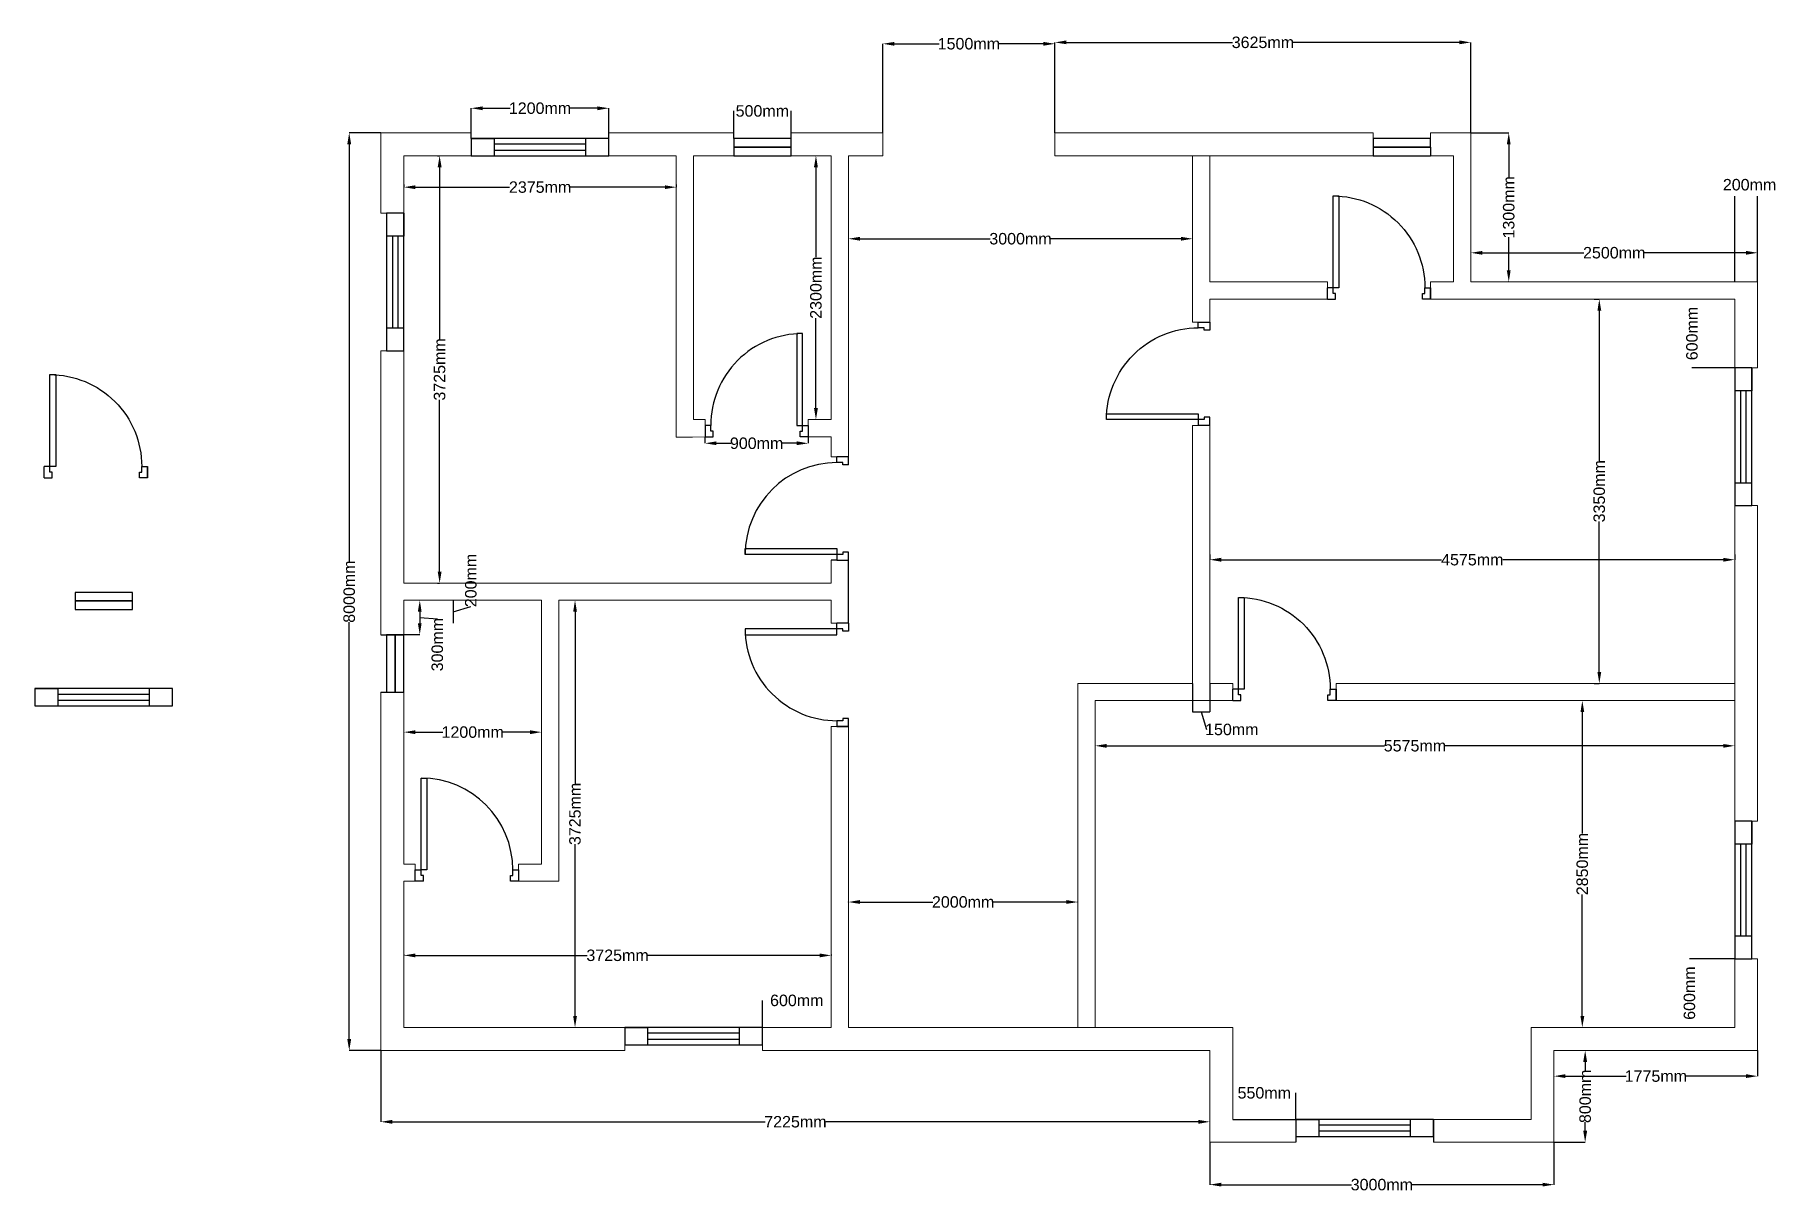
# Model space of a CAD drawing. Header units: inches. Extents: x 5792 to 20978, y -1139 to 8950.
import ezdxf

# ---------------------------------------------------------------- set-up
doc = ezdxf.new("R2010")
doc.units = ezdxf.units.IN
doc.header["$MEASUREMENT"] = 0
for name, color, linetype in [('door', 50, 'Continuous'), ('vent', 200, 'Continuous'), ('window', 190, 'Continuous')]:
    doc.layers.add(name, color=color, linetype=linetype)
doc.layers.add('inner wall', color=7, linetype='Continuous', lineweight=5)
doc.layers.add('outer wall', color=7, linetype='Continuous', lineweight=20, true_color=0xfff0e0)
doc.styles.get("Standard").update_dxf_attribs({"font": 'arial.ttf'})
doc.dimstyles.new('100', dxfattribs={"dimtxt": 100, "dimasz": 100, "dimexe": 0.18, "dimexo": 0.0625, "dimgap": 0.09, "dimtad": 0, "dimdec": 0, "dimzin": 0, "dimdsep": 46, "dimtxsty": 'Standard', "dimcen": 0.09, "dimclrd": 22, "dimclre": 12, "dimclrt": 22, "dimadec": 0, "dimazin": 0, "dimtfac": 1, "dimtdec": 0, "dimtofl": 0, "dimtmove": 1, "dimatfit": 1, "dimldrblk": 'CLOSED', "dimfxl": 1, "dimtolj": 1, "dimtzin": 0, "dimarcsym": 2})

msp = doc.modelspace()

# ---------------------------------------------------------------- blocks, each defined once
blk = doc.blocks.new('*D3')
at = {"layer": 'Defpoints', "color": 0, "transparency": 16777216}
for p in [(8808, 8096), (8532, 96), (8808, 96)]:
    blk.add_point(p, dxfattribs=at)
at = {"layer": 'door', "color": 12, "lineweight": -2, "transparency": 16777216}
for p, q in [((8808, 8096), (8532, 8096)), ((8808, 96), (8532, 96))]:
    blk.add_line(p, q, dxfattribs=at)
at = {"layer": 'door', "color": 22, "lineweight": -2, "transparency": 16777216}
for p, q in [((8532, 7996), (8532, 4360)), ((8532, 196), (8532, 3831))]:
    blk.add_line(p, q, dxfattribs=at)
at = {"layer": 'door', "color": 22, "transparency": 16777216}
for points in [[(8515, 7996), (8549, 7996), (8532, 8096)], [(8515, 196), (8549, 196), (8532, 96)]]:
    blk.add_solid(points, dxfattribs=at)
at = {"layer": 'door', "color": 22, "transparency": 16777216, "insert": (8532, 4096), "char_height": 100, "attachment_point": 5, "rotation": 90}
blk.add_mtext('\\A1;8000mm', dxfattribs=at)
blk = doc.blocks.new('_Closed')
at = {"color": 0, "linetype": 'ByBlock', "lineweight": -2}
for p, q in [((-1, 0.17), (0, 0)), ((-1, 0.17), (-1, -0.17)), ((0, 0), (-1, -0.17)), ((0, 0), (-1, 0))]:
    blk.add_line(p, q, dxfattribs=at)
blk = doc.blocks.new('*D4')
at = {"layer": 'Defpoints', "color": 0, "transparency": 16777216}
for p in [(9302, 7896), (9302, 4171), (9320, 4171)]:
    blk.add_point(p, dxfattribs=at)
at = {"layer": 'door', "color": 12, "lineweight": -2, "transparency": 16777216}
for p, q in [((9302, 7896), (9320, 7896)), ((9302, 4171), (9320, 4171))]:
    blk.add_line(p, q, dxfattribs=at)
at = {"layer": 'door', "color": 22, "lineweight": -2, "transparency": 16777216}
for p, q in [((9320, 7796), (9320, 6298)), ((9320, 4271), (9320, 5769))]:
    blk.add_line(p, q, dxfattribs=at)
at = {"layer": 'door', "color": 22, "transparency": 16777216}
for points in [[(9303, 7796), (9337, 7796), (9320, 7896)], [(9303, 4271), (9337, 4271), (9320, 4171)]]:
    blk.add_solid(points, dxfattribs=at)
at = {"layer": 'door', "color": 22, "transparency": 16777216, "insert": (9320, 6033), "char_height": 100, "attachment_point": 5, "rotation": 90}
blk.add_mtext('\\A1;3725mm', dxfattribs=at)
blk = doc.blocks.new('*D5')
at = {"layer": 'Defpoints', "color": 0, "transparency": 16777216}
for p in [(9008, 7646), (11383, 7646), (11383, 7622)]:
    blk.add_point(p, dxfattribs=at)
at = {"layer": 'door', "color": 12, "lineweight": -2, "transparency": 16777216}
for p, q in [((9008, 7646), (9008, 7622)), ((11383, 7646), (11383, 7622))]:
    blk.add_line(p, q, dxfattribs=at)
at = {"layer": 'door', "color": 22, "lineweight": -2, "transparency": 16777216}
for p, q in [((9108, 7622), (9930, 7622)), ((11283, 7622), (10461, 7622))]:
    blk.add_line(p, q, dxfattribs=at)
at = {"layer": 'door', "color": 22, "transparency": 16777216}
for points in [[(9108, 7638), (9108, 7605), (9008, 7622)], [(11283, 7638), (11283, 7605), (11383, 7622)]]:
    blk.add_solid(points, dxfattribs=at)
at = {"layer": 'door', "color": 22, "transparency": 16777216, "insert": (10196, 7622), "char_height": 100, "attachment_point": 5}
blk.add_mtext('\\A1;2375mm', dxfattribs=at)
blk = doc.blocks.new('*D6')
at = {"layer": 'Defpoints', "color": 0, "transparency": 16777216}
for p in [(10795, 8310), (9595, 8046), (10795, 8046)]:
    blk.add_point(p, dxfattribs=at)
at = {"layer": 'door', "color": 12, "lineweight": -2, "transparency": 16777216}
for p, q in [((9595, 8046), (9595, 8310)), ((10795, 8046), (10795, 8310))]:
    blk.add_line(p, q, dxfattribs=at)
at = {"layer": 'door', "color": 22, "lineweight": -2, "transparency": 16777216}
for p, q in [((9695, 8310), (9935, 8310)), ((10695, 8310), (10455, 8310))]:
    blk.add_line(p, q, dxfattribs=at)
at = {"layer": 'door', "color": 22, "transparency": 16777216}
for points in [[(9695, 8326), (9695, 8293), (9595, 8310)], [(10695, 8326), (10695, 8293), (10795, 8310)]]:
    blk.add_solid(points, dxfattribs=at)
at = {"layer": 'door', "color": 22, "transparency": 16777216, "insert": (10195, 8310), "char_height": 100, "attachment_point": 5}
blk.add_mtext('\\A1;1200mm', dxfattribs=at)
blk = doc.blocks.new('*D7')
at = {"layer": 'Defpoints', "color": 0, "transparency": 16777216}
for p in [(9008, 2871), (10208, 2871), (10208, 2871)]:
    blk.add_point(p, dxfattribs=at)
at = {"layer": 'door', "color": 12, "lineweight": -2, "transparency": 16777216}
for p, q in [((9008, 2871), (9008, 2871)), ((10208, 2871), (10208, 2871))]:
    blk.add_line(p, q, dxfattribs=at)
at = {"layer": 'door', "color": 22, "lineweight": -2, "transparency": 16777216}
for p, q in [((9108, 2871), (9348, 2871)), ((10108, 2871), (9868, 2871))]:
    blk.add_line(p, q, dxfattribs=at)
at = {"layer": 'door', "color": 22, "transparency": 16777216}
for points in [[(9108, 2887), (9108, 2854), (9008, 2871)], [(10108, 2887), (10108, 2854), (10208, 2871)]]:
    blk.add_solid(points, dxfattribs=at)
at = {"layer": 'door', "color": 22, "transparency": 16777216, "insert": (9608, 2871), "char_height": 100, "attachment_point": 5}
blk.add_mtext('\\A1;1200mm', dxfattribs=at)
blk = doc.blocks.new('*D8')
at = {"layer": 'Defpoints', "color": 0, "transparency": 16777216}
for p in [(9439, 4021), (9439, 3821), (9439, 3821)]:
    blk.add_point(p, dxfattribs=at)
at = {"layer": 'door', "color": 12, "lineweight": -2, "transparency": 16777216}
for p, q in [((9439, 4021), (9439, 4021)), ((9439, 3821), (9439, 3821))]:
    blk.add_line(p, q, dxfattribs=at)
at = {"layer": 'door', "color": 22, "lineweight": -2, "transparency": 16777216}
for p, q in [((9439, 4021), (9439, 3821)), ((9439, 3921), (9592, 3967)), ((9592, 3967), (9592, 3967))]:
    blk.add_line(p, q, dxfattribs=at)
at = {"layer": 'door', "color": 22, "transparency": 16777216, "insert": (9592, 4193), "char_height": 100, "attachment_point": 5, "rotation": 90}
blk.add_mtext('\\A1;200mm', dxfattribs=at)
blk = doc.blocks.new('*D9')
at = {"layer": 'Defpoints', "color": 0, "transparency": 16777216}
for p in [(10500, 4021), (10500, 296), (10500, 296)]:
    blk.add_point(p, dxfattribs=at)
at = {"layer": 'door', "color": 12, "lineweight": -2, "transparency": 16777216}
for p, q in [((10500, 4021), (10500, 4021)), ((10500, 296), (10500, 296))]:
    blk.add_line(p, q, dxfattribs=at)
at = {"layer": 'door', "color": 22, "lineweight": -2, "transparency": 16777216}
for p, q in [((10500, 3921), (10500, 2423)), ((10500, 396), (10500, 1894))]:
    blk.add_line(p, q, dxfattribs=at)
at = {"layer": 'door', "color": 22, "transparency": 16777216}
for points in [[(10484, 3921), (10517, 3921), (10500, 4021)], [(10484, 396), (10517, 396), (10500, 296)]]:
    blk.add_solid(points, dxfattribs=at)
at = {"layer": 'door', "color": 22, "transparency": 16777216, "insert": (10500, 2158), "char_height": 100, "attachment_point": 5, "rotation": 90}
blk.add_mtext('\\A1;3725mm', dxfattribs=at)
blk = doc.blocks.new('*D10')
at = {"layer": 'Defpoints', "color": 0, "transparency": 16777216}
for p in [(9008, 933), (12733, 933), (12733, 925)]:
    blk.add_point(p, dxfattribs=at)
at = {"layer": 'door', "color": 12, "lineweight": -2, "transparency": 16777216}
for p, q in [((9008, 933), (9008, 924)), ((12733, 933), (12733, 924))]:
    blk.add_line(p, q, dxfattribs=at)
at = {"layer": 'door', "color": 22, "lineweight": -2, "transparency": 16777216}
for p, q in [((9108, 925), (10606, 925)), ((12633, 925), (11135, 925))]:
    blk.add_line(p, q, dxfattribs=at)
at = {"layer": 'door', "color": 22, "transparency": 16777216}
for points in [[(9108, 941), (9108, 908), (9008, 925)], [(12633, 941), (12633, 908), (12733, 925)]]:
    blk.add_solid(points, dxfattribs=at)
at = {"layer": 'door', "color": 22, "transparency": 16777216, "insert": (10871, 925), "char_height": 100, "attachment_point": 5}
blk.add_mtext('\\A1;3725mm', dxfattribs=at)
blk = doc.blocks.new('*D11')
at = {"layer": 'Defpoints', "color": 0, "transparency": 16777216}
for p in [(12133, 532), (12733, 532), (12133, 296)]:
    blk.add_point(p, dxfattribs=at)
at = {"layer": 'door', "color": 12, "lineweight": -2, "transparency": 16777216}
for p, q in [((12133, 296), (12133, 532)), ((12733, 532), (12733, 532))]:
    blk.add_line(p, q, dxfattribs=at)
at = {"layer": 'door', "color": 22, "transparency": 16777216, "insert": (12433, 532), "char_height": 100, "attachment_point": 5}
blk.add_mtext('\\A1;600mm', dxfattribs=at)
blk = doc.blocks.new('*D12')
at = {"layer": 'Defpoints', "color": 0, "transparency": 16777216}
for p in [(8808, 96), (16033, -526), (16033, -526)]:
    blk.add_point(p, dxfattribs=at)
at = {"layer": 'door', "color": 12, "lineweight": -2, "transparency": 16777216}
for p, q in [((8808, 96), (8808, -526)), ((16033, -526), (16033, -526))]:
    blk.add_line(p, q, dxfattribs=at)
at = {"layer": 'door', "color": 22, "lineweight": -2, "transparency": 16777216}
for p, q in [((8908, -526), (12157, -526)), ((15933, -526), (12685, -526))]:
    blk.add_line(p, q, dxfattribs=at)
at = {"layer": 'door', "color": 22, "transparency": 16777216}
for points in [[(8908, -509), (8908, -543), (8808, -526)], [(15933, -509), (15933, -543), (16033, -526)]]:
    blk.add_solid(points, dxfattribs=at)
at = {"layer": 'door', "color": 22, "transparency": 16777216, "insert": (12421, -526), "char_height": 100, "attachment_point": 5}
blk.add_mtext('\\A1;7225mm', dxfattribs=at)
blk = doc.blocks.new('*D13')
at = {"layer": 'Defpoints', "color": 0, "transparency": 16777216}
for p in [(16033, -704), (19033, -704), (19033, -1074)]:
    blk.add_point(p, dxfattribs=at)
at = {"layer": 'door', "color": 12, "lineweight": -2, "transparency": 16777216}
for p, q in [((16033, -704), (16033, -1074)), ((19033, -704), (19033, -1074))]:
    blk.add_line(p, q, dxfattribs=at)
at = {"layer": 'door', "color": 22, "lineweight": -2, "transparency": 16777216}
for p, q in [((16133, -1074), (17269, -1074)), ((18933, -1074), (17798, -1074))]:
    blk.add_line(p, q, dxfattribs=at)
at = {"layer": 'door', "color": 22, "transparency": 16777216}
for points in [[(16133, -1057), (16133, -1090), (16033, -1074)], [(18933, -1057), (18933, -1090), (19033, -1074)]]:
    blk.add_solid(points, dxfattribs=at)
at = {"layer": 'door', "color": 22, "transparency": 16777216, "insert": (17533, -1074), "char_height": 100, "attachment_point": 5}
blk.add_mtext('\\A1;3000mm', dxfattribs=at)
blk = doc.blocks.new('*D14')
at = {"layer": 'Defpoints', "color": 0, "transparency": 16777216}
for p in [(20808, 96), (19033, -128), (20808, -128)]:
    blk.add_point(p, dxfattribs=at)
at = {"layer": 'door', "color": 12, "lineweight": -2, "transparency": 16777216}
for p, q in [((20808, 96), (20808, -128)), ((19033, -128), (19033, -127))]:
    blk.add_line(p, q, dxfattribs=at)
at = {"layer": 'door', "color": 22, "lineweight": -2, "transparency": 16777216}
for p, q in [((19133, -128), (19661, -128)), ((20708, -128), (20180, -128))]:
    blk.add_line(p, q, dxfattribs=at)
at = {"layer": 'door', "color": 22, "transparency": 16777216}
for points in [[(19133, -111), (19133, -144), (19033, -128)], [(20708, -111), (20708, -144), (20808, -128)]]:
    blk.add_solid(points, dxfattribs=at)
at = {"layer": 'door', "color": 22, "transparency": 16777216, "insert": (19921, -128), "char_height": 100, "attachment_point": 5}
blk.add_mtext('\\A1;1775mm', dxfattribs=at)
blk = doc.blocks.new('*D15')
at = {"layer": 'Defpoints', "color": 0, "transparency": 16777216}
for p in [(19305, 96), (19305, 96), (19033, -704)]:
    blk.add_point(p, dxfattribs=at)
at = {"layer": 'door', "color": 12, "lineweight": -2, "transparency": 16777216}
for p, q in [((19305, 96), (19305, 96)), ((19033, -704), (19305, -704))]:
    blk.add_line(p, q, dxfattribs=at)
at = {"layer": 'door', "color": 22, "lineweight": -2, "transparency": 16777216}
for p, q in [((19305, -4), (19305, -79)), ((19305, -604), (19305, -530))]:
    blk.add_line(p, q, dxfattribs=at)
at = {"layer": 'door', "color": 22, "transparency": 16777216}
for points in [[(19288, -4), (19322, -4), (19305, 96)], [(19288, -604), (19322, -604), (19305, -704)]]:
    blk.add_solid(points, dxfattribs=at)
at = {"layer": 'door', "color": 22, "transparency": 16777216, "insert": (19305, -304), "char_height": 100, "attachment_point": 5, "rotation": 90}
blk.add_mtext('\\A1;800mm', dxfattribs=at)
blk = doc.blocks.new('*D16')
at = {"layer": 'Defpoints', "color": 0, "transparency": 16777216}
for p in [(20608, 896), (20214, 296), (20214, 296)]:
    blk.add_point(p, dxfattribs=at)
at = {"layer": 'door', "color": 12, "lineweight": -2, "transparency": 16777216}
for p, q in [((20608, 896), (20214, 896)), ((20214, 296), (20214, 296))]:
    blk.add_line(p, q, dxfattribs=at)
at = {"layer": 'door', "color": 22, "transparency": 16777216, "insert": (20214, 596), "char_height": 100, "attachment_point": 5, "rotation": 90}
blk.add_mtext('\\A1;600mm', dxfattribs=at)
blk = doc.blocks.new('*D17')
at = {"layer": 'Defpoints', "color": 0, "transparency": 16777216}
for p in [(15033, 2752), (20608, 2752), (20608, 2752)]:
    blk.add_point(p, dxfattribs=at)
at = {"layer": 'door', "color": 12, "lineweight": -2, "transparency": 16777216}
for p, q in [((15033, 2752), (15033, 2752)), ((20608, 2752), (20608, 2752))]:
    blk.add_line(p, q, dxfattribs=at)
at = {"layer": 'door', "color": 22, "lineweight": -2, "transparency": 16777216}
for p, q in [((15133, 2752), (17556, 2752)), ((20508, 2752), (18085, 2752))]:
    blk.add_line(p, q, dxfattribs=at)
at = {"layer": 'door', "color": 22, "transparency": 16777216}
for points in [[(15133, 2768), (15133, 2735), (15033, 2752)], [(20508, 2768), (20508, 2735), (20608, 2752)]]:
    blk.add_solid(points, dxfattribs=at)
at = {"layer": 'door', "color": 22, "transparency": 16777216, "insert": (17821, 2752), "char_height": 100, "attachment_point": 5}
blk.add_mtext('\\A1;5575mm', dxfattribs=at)
blk = doc.blocks.new('*D18')
at = {"layer": 'Defpoints', "color": 0, "transparency": 16777216}
for p in [(19280, 3146), (19280, 296), (19280, 296)]:
    blk.add_point(p, dxfattribs=at)
at = {"layer": 'door', "color": 12, "lineweight": -2, "transparency": 16777216}
for p, q in [((19280, 3146), (19280, 3146)), ((19280, 296), (19280, 296))]:
    blk.add_line(p, q, dxfattribs=at)
at = {"layer": 'door', "color": 22, "lineweight": -2, "transparency": 16777216}
for p, q in [((19280, 3046), (19280, 1986)), ((19280, 396), (19280, 1455))]:
    blk.add_line(p, q, dxfattribs=at)
at = {"layer": 'door', "color": 22, "transparency": 16777216}
for points in [[(19264, 3046), (19297, 3046), (19280, 3146)], [(19264, 396), (19297, 396), (19280, 296)]]:
    blk.add_solid(points, dxfattribs=at)
at = {"layer": 'door', "color": 22, "transparency": 16777216, "insert": (19280, 1721), "char_height": 100, "attachment_point": 5, "rotation": 90}
blk.add_mtext('\\A1;2850mm', dxfattribs=at)
blk = doc.blocks.new('*D19')
at = {"layer": 'Defpoints', "color": 0, "transparency": 16777216}
for p in [(16033, 4421), (20608, 4421), (20608, 4374)]:
    blk.add_point(p, dxfattribs=at)
at = {"layer": 'door', "color": 12, "lineweight": -2, "transparency": 16777216}
for p, q in [((16033, 4421), (16033, 4374)), ((20608, 4421), (20608, 4374))]:
    blk.add_line(p, q, dxfattribs=at)
at = {"layer": 'door', "color": 22, "lineweight": -2, "transparency": 16777216}
for p, q in [((16133, 4374), (18054, 4374)), ((20508, 4374), (18587, 4374))]:
    blk.add_line(p, q, dxfattribs=at)
at = {"layer": 'door', "color": 22, "transparency": 16777216}
for points in [[(16133, 4391), (16133, 4357), (16033, 4374)], [(20508, 4391), (20508, 4357), (20608, 4374)]]:
    blk.add_solid(points, dxfattribs=at)
at = {"layer": 'door', "color": 22, "transparency": 16777216, "insert": (18321, 4374), "char_height": 100, "attachment_point": 5}
blk.add_mtext('\\A1;4575mm', dxfattribs=at)
blk = doc.blocks.new('*D20')
at = {"layer": 'Defpoints', "color": 0, "transparency": 16777216}
for p in [(19383, 6646), (19383, 3296), (19428, 3296)]:
    blk.add_point(p, dxfattribs=at)
at = {"layer": 'door', "color": 12, "lineweight": -2, "transparency": 16777216}
for p, q in [((19383, 6646), (19428, 6646)), ((19383, 3296), (19428, 3296))]:
    blk.add_line(p, q, dxfattribs=at)
at = {"layer": 'door', "color": 22, "lineweight": -2, "transparency": 16777216}
for p, q in [((19428, 6546), (19428, 5235)), ((19428, 3396), (19428, 4706))]:
    blk.add_line(p, q, dxfattribs=at)
at = {"layer": 'door', "color": 22, "transparency": 16777216}
for points in [[(19412, 6546), (19445, 6546), (19428, 6646)], [(19412, 3396), (19445, 3396), (19428, 3296)]]:
    blk.add_solid(points, dxfattribs=at)
at = {"layer": 'door', "color": 22, "transparency": 16777216, "insert": (19428, 4971), "char_height": 100, "attachment_point": 5, "rotation": 90}
blk.add_mtext('\\A1;3350mm', dxfattribs=at)
blk = doc.blocks.new('*D21')
at = {"layer": 'Defpoints', "color": 0, "transparency": 16777216}
for p in [(20236, 6646), (20236, 6646), (20608, 6046)]:
    blk.add_point(p, dxfattribs=at)
at = {"layer": 'door', "color": 12, "lineweight": -2, "transparency": 16777216}
for p, q in [((20236, 6646), (20236, 6646)), ((20608, 6046), (20236, 6046))]:
    blk.add_line(p, q, dxfattribs=at)
at = {"layer": 'door', "color": 22, "transparency": 16777216, "insert": (20236, 6346), "char_height": 100, "attachment_point": 5, "rotation": 90}
blk.add_mtext('\\A1;600mm', dxfattribs=at)
blk = doc.blocks.new('*D22')
at = {"layer": 'Defpoints', "color": 0, "transparency": 16777216}
for p in [(18308, 7050), (20808, 7050), (20808, 6796)]:
    blk.add_point(p, dxfattribs=at)
at = {"layer": 'door', "color": 12, "lineweight": -2, "transparency": 16777216}
for p, q in [((18308, 7050), (18308, 7050)), ((20808, 6796), (20808, 7050))]:
    blk.add_line(p, q, dxfattribs=at)
at = {"layer": 'door', "color": 22, "lineweight": -2, "transparency": 16777216}
for p, q in [((18408, 7050), (19293, 7050)), ((20708, 7050), (19823, 7050))]:
    blk.add_line(p, q, dxfattribs=at)
at = {"layer": 'door', "color": 22, "transparency": 16777216}
for points in [[(18408, 7066), (18408, 7033), (18308, 7050)], [(20708, 7066), (20708, 7033), (20808, 7050)]]:
    blk.add_solid(points, dxfattribs=at)
at = {"layer": 'door', "color": 22, "transparency": 16777216, "insert": (19558, 7050), "char_height": 100, "attachment_point": 5}
blk.add_mtext('\\A1;2500mm', dxfattribs=at)
blk = doc.blocks.new('*D23')
at = {"layer": 'Defpoints', "color": 0, "transparency": 16777216}
for p in [(18308, 8096), (18639, 6796), (18639, 6796)]:
    blk.add_point(p, dxfattribs=at)
at = {"layer": 'door', "color": 12, "lineweight": -2, "transparency": 16777216}
for p, q in [((18308, 8096), (18639, 8096)), ((18639, 6796), (18638, 6796))]:
    blk.add_line(p, q, dxfattribs=at)
at = {"layer": 'door', "color": 22, "lineweight": -2, "transparency": 16777216}
for p, q in [((18639, 7996), (18639, 7705)), ((18639, 6896), (18639, 7186))]:
    blk.add_line(p, q, dxfattribs=at)
at = {"layer": 'door', "color": 22, "transparency": 16777216}
for points in [[(18622, 7996), (18655, 7996), (18639, 8096)], [(18622, 6896), (18655, 6896), (18639, 6796)]]:
    blk.add_solid(points, dxfattribs=at)
at = {"layer": 'door', "color": 22, "transparency": 16777216, "insert": (18639, 7446), "char_height": 100, "attachment_point": 5, "rotation": 90}
blk.add_mtext('\\A1;1300mm', dxfattribs=at)
blk = doc.blocks.new('*D24')
at = {"layer": 'Defpoints', "color": 0, "transparency": 16777216}
for p in [(14683, 8884), (14683, 8096), (18308, 8096)]:
    blk.add_point(p, dxfattribs=at)
at = {"layer": 'door', "color": 12, "lineweight": -2, "transparency": 16777216}
for p, q in [((14683, 8096), (14683, 8884)), ((18308, 8096), (18308, 8884))]:
    blk.add_line(p, q, dxfattribs=at)
at = {"layer": 'door', "color": 22, "lineweight": -2, "transparency": 16777216}
for p, q in [((14783, 8884), (16231, 8884)), ((18208, 8884), (16760, 8884))]:
    blk.add_line(p, q, dxfattribs=at)
at = {"layer": 'door', "color": 22, "transparency": 16777216}
for points in [[(14783, 8901), (14783, 8868), (14683, 8884)], [(18208, 8901), (18208, 8868), (18308, 8884)]]:
    blk.add_solid(points, dxfattribs=at)
at = {"layer": 'door', "color": 22, "transparency": 16777216, "insert": (16496, 8884), "char_height": 100, "attachment_point": 5}
blk.add_mtext('\\A1;3625mm', dxfattribs=at)
blk = doc.blocks.new('*D25')
at = {"layer": 'Defpoints', "color": 0, "transparency": 16777216}
for p in [(13183, 8872), (13183, 8096), (14683, 8096)]:
    blk.add_point(p, dxfattribs=at)
at = {"layer": 'door', "color": 12, "lineweight": -2, "transparency": 16777216}
for p, q in [((13183, 8096), (13183, 8872)), ((14683, 8096), (14683, 8872))]:
    blk.add_line(p, q, dxfattribs=at)
at = {"layer": 'door', "color": 22, "lineweight": -2, "transparency": 16777216}
for p, q in [((13283, 8872), (13673, 8872)), ((14583, 8872), (14193, 8872))]:
    blk.add_line(p, q, dxfattribs=at)
at = {"layer": 'door', "color": 22, "transparency": 16777216}
for points in [[(13283, 8888), (13283, 8855), (13183, 8872)], [(14583, 8888), (14583, 8855), (14683, 8872)]]:
    blk.add_solid(points, dxfattribs=at)
at = {"layer": 'door', "color": 22, "transparency": 16777216, "insert": (13933, 8872), "char_height": 100, "attachment_point": 5}
blk.add_mtext('\\A1;1500mm', dxfattribs=at)
blk = doc.blocks.new('*D26')
at = {"layer": 'Defpoints', "color": 0, "transparency": 16777216}
for p in [(12383, 8286), (11883, 8046), (12383, 8046)]:
    blk.add_point(p, dxfattribs=at)
at = {"layer": 'door', "color": 12, "lineweight": -2, "transparency": 16777216}
for p, q in [((11883, 8046), (11883, 8286)), ((12383, 8046), (12383, 8286))]:
    blk.add_line(p, q, dxfattribs=at)
at = {"layer": 'door', "color": 22, "transparency": 16777216, "insert": (12133, 8286), "char_height": 100, "attachment_point": 5}
blk.add_mtext('\\A1;500mm', dxfattribs=at)
blk = doc.blocks.new('*D27')
at = {"layer": 'Defpoints', "color": 0, "transparency": 16777216}
for p in [(12883, 7172), (12883, 7172), (15883, 7172)]:
    blk.add_point(p, dxfattribs=at)
at = {"layer": 'door', "color": 12, "lineweight": -2, "transparency": 16777216}
for p, q in [((12883, 7172), (12883, 7172)), ((15883, 7172), (15883, 7172))]:
    blk.add_line(p, q, dxfattribs=at)
at = {"layer": 'door', "color": 22, "lineweight": -2, "transparency": 16777216}
for p, q in [((12983, 7172), (14119, 7172)), ((15783, 7172), (14648, 7172))]:
    blk.add_line(p, q, dxfattribs=at)
at = {"layer": 'door', "color": 22, "transparency": 16777216}
for points in [[(12983, 7189), (12983, 7156), (12883, 7172)], [(15783, 7189), (15783, 7156), (15883, 7172)]]:
    blk.add_solid(points, dxfattribs=at)
at = {"layer": 'door', "color": 22, "transparency": 16777216, "insert": (14383, 7172), "char_height": 100, "attachment_point": 5}
blk.add_mtext('\\A1;3000mm', dxfattribs=at)
blk = doc.blocks.new('*D28')
at = {"layer": 'Defpoints', "color": 0, "transparency": 16777216}
for p in [(12883, 1390), (12883, 1390), (14883, 1390)]:
    blk.add_point(p, dxfattribs=at)
at = {"layer": 'door', "color": 12, "lineweight": -2, "transparency": 16777216}
for p, q in [((12883, 1390), (12883, 1391)), ((14883, 1390), (14883, 1391))]:
    blk.add_line(p, q, dxfattribs=at)
at = {"layer": 'door', "color": 22, "lineweight": -2, "transparency": 16777216}
for p, q in [((12983, 1390), (13618, 1390)), ((14783, 1390), (14148, 1390))]:
    blk.add_line(p, q, dxfattribs=at)
at = {"layer": 'door', "color": 22, "transparency": 16777216}
for points in [[(12983, 1407), (12983, 1374), (12883, 1390)], [(14783, 1407), (14783, 1374), (14883, 1390)]]:
    blk.add_solid(points, dxfattribs=at)
at = {"layer": 'door', "color": 22, "transparency": 16777216, "insert": (13883, 1390), "char_height": 100, "attachment_point": 5}
blk.add_mtext('\\A1;2000mm', dxfattribs=at)
blk = doc.blocks.new('*D29')
at = {"layer": 'Defpoints', "color": 0, "transparency": 16777216}
for p in [(15883, 3296), (16033, 3296), (16033, 3047)]:
    blk.add_point(p, dxfattribs=at)
at = {"layer": 'door', "color": 12, "lineweight": -2, "transparency": 16777216}
for p, q in [((15883, 3296), (15883, 3047)), ((16033, 3296), (16033, 3047))]:
    blk.add_line(p, q, dxfattribs=at)
at = {"layer": 'door', "color": 22, "lineweight": -2, "transparency": 16777216}
for p, q in [((15883, 3047), (16033, 3047)), ((15958, 3047), (16004, 2894)), ((16004, 2894), (16004, 2894))]:
    blk.add_line(p, q, dxfattribs=at)
at = {"layer": 'door', "color": 22, "transparency": 16777216, "insert": (16225, 2894), "char_height": 100, "attachment_point": 5}
blk.add_mtext('\\A1;150mm', dxfattribs=at)
blk = doc.blocks.new('*D30')
at = {"layer": 'Defpoints', "color": 0, "transparency": 16777216}
for p in [(20808, 7543), (20608, 6795), (20808, 6795)]:
    blk.add_point(p, dxfattribs=at)
at = {"layer": 'door', "color": 12, "lineweight": -2, "transparency": 16777216}
for p, q in [((20608, 6795), (20608, 7543)), ((20808, 6795), (20808, 7543))]:
    blk.add_line(p, q, dxfattribs=at)
at = {"layer": 'door', "color": 22, "transparency": 16777216, "insert": (20738, 7643), "char_height": 100, "attachment_point": 5}
blk.add_mtext('\\A1;200mm', dxfattribs=at)
blk = doc.blocks.new('*D31')
at = {"layer": 'Defpoints', "color": 0, "transparency": 16777216}
for p in [(12600, 7896), (12600, 5596), (12600, 5596)]:
    blk.add_point(p, dxfattribs=at)
at = {"layer": 'door', "color": 12, "lineweight": -2, "transparency": 16777216}
for p, q in [((12600, 7896), (12600, 7896)), ((12600, 5596), (12600, 5596))]:
    blk.add_line(p, q, dxfattribs=at)
at = {"layer": 'door', "color": 22, "lineweight": -2, "transparency": 16777216}
for p, q in [((12600, 7796), (12600, 7011)), ((12600, 5696), (12600, 6480))]:
    blk.add_line(p, q, dxfattribs=at)
at = {"layer": 'door', "color": 22, "transparency": 16777216}
for points in [[(12583, 7796), (12617, 7796), (12600, 7896)], [(12583, 5696), (12617, 5696), (12600, 5596)]]:
    blk.add_solid(points, dxfattribs=at)
at = {"layer": 'door', "color": 22, "transparency": 16777216, "insert": (12600, 6746), "char_height": 100, "attachment_point": 5, "rotation": 90}
blk.add_mtext('\\A1;2300mm', dxfattribs=at)
blk = doc.blocks.new('*D32')
at = {"layer": 'Defpoints', "color": 0, "transparency": 16777216}
for p in [(11633, 5446), (11633, 5389), (12533, 5446)]:
    blk.add_point(p, dxfattribs=at)
at = {"layer": 'door', "color": 12, "lineweight": -2, "transparency": 16777216}
for p, q in [((11633, 5446), (11633, 5389)), ((12533, 5446), (12533, 5389))]:
    blk.add_line(p, q, dxfattribs=at)
at = {"layer": 'door', "color": 22, "lineweight": -2, "transparency": 16777216}
for p, q in [((11733, 5389), (11858, 5389)), ((12433, 5389), (12309, 5389))]:
    blk.add_line(p, q, dxfattribs=at)
at = {"layer": 'door', "color": 22, "transparency": 16777216}
for points in [[(11733, 5406), (11733, 5373), (11633, 5389)], [(12433, 5406), (12433, 5373), (12533, 5389)]]:
    blk.add_solid(points, dxfattribs=at)
at = {"layer": 'door', "color": 22, "transparency": 16777216, "insert": (12083, 5389), "char_height": 100, "attachment_point": 5}
blk.add_mtext('\\A1;900mm', dxfattribs=at)
blk = doc.blocks.new('*D34')
at = {"layer": 'Defpoints', "color": 0, "lineweight": -3, "transparency": 16777216}
for p in [(16233, -274), (16783, -274), (16783, -504)]:
    blk.add_point(p, dxfattribs=at)
at = {"layer": 'outer wall', "color": 12, "lineweight": -2, "transparency": 16777216}
for p, q in [((16233, -274), (16233, -274)), ((16783, -504), (16783, -274))]:
    blk.add_line(p, q, dxfattribs=at)
at = {"layer": 'outer wall', "color": 22, "lineweight": -3, "transparency": 16777216, "insert": (16508, -274), "char_height": 100, "attachment_point": 5}
blk.add_mtext('\\A1;550mm', dxfattribs=at)
blk = doc.blocks.new('*D35')
at = {"layer": 'Defpoints', "color": 0, "lineweight": -3, "transparency": 16777216}
for p in [(9147, 4021), (9008, 3721), (9147, 3721)]:
    blk.add_point(p, dxfattribs=at)
at = {"layer": 'outer wall', "color": 12, "lineweight": -2, "transparency": 16777216}
for p, q in [((9147, 4021), (9147, 4021)), ((9008, 3721), (9147, 3721))]:
    blk.add_line(p, q, dxfattribs=at)
at = {"layer": 'outer wall', "color": 22, "lineweight": -2, "transparency": 16777216}
for p, q in [((9147, 3921), (9147, 3821)), ((9147, 3871), (9300, 3859)), ((9300, 3859), (9300, 3859))]:
    blk.add_line(p, q, dxfattribs=at)
at = {"layer": 'outer wall', "color": 22, "lineweight": -3, "transparency": 16777216}
for points in [[(9130, 3921), (9163, 3921), (9147, 4021)], [(9130, 3821), (9163, 3821), (9147, 3721)]]:
    blk.add_solid(points, dxfattribs=at)
at = {"layer": 'outer wall', "color": 22, "lineweight": -3, "transparency": 16777216, "insert": (9300, 3634), "char_height": 100, "attachment_point": 5, "rotation": 90}
blk.add_mtext('\\A1;300mm', dxfattribs=at)

# ---------------------------------------------------------------- dimensions: what is measured, and where the dimension line sits
at = {"layer": 'door'}
for base, p1, p2, picture, middle in [((13183.1, 8871.6), (14683.1, 8095.6), (13183.1, 8095.6), '*D25', (13933.1, 8871.6)), ((14683.1, 8884.3), (18308.1, 8095.6), (14683.1, 8095.6), '*D24', (16495.6, 8884.3)), ((10795.1, 8309.6), (9595.1, 8045.6), (10795.1, 8045.6), '*D6', (10195.1, 8309.6)), ((12383.1, 8285.5), (11883.1, 8045.6), (12383.1, 8045.6), '*D26', (12133.1, 8285.5)), ((11383.1, 7621.8), (9008.1, 7645.6), (11383.1, 7645.6), '*D5', (10195.6, 7621.8)), ((20808.1, 7543.3), (20608.1, 6794.6), (20808.1, 6794.6), '*D30', (20738.4, 7643.3)), ((12883.1, 7172.3), (15883.1, 7172.3), (12883.1, 7172.3), '*D27', (14383.1, 7172.3)), ((20808.1, 7049.7), (18308.1, 7049.7), (20808.1, 6795.6), '*D22', (19558.1, 7049.7)), ((11633.1, 5389.3), (12533.1, 5445.6), (11633.1, 5445.6), '*D32', (12083.1, 5389.3)), ((20608.1, 4373.9), (16033.1, 4420.6), (20608.1, 4420.6), '*D19', (18320.6, 4373.9)), ((16033.1, 3047.2), (15883.1, 3295.6), (16033.1, 3295.6), '*D29', (16004.5, 2893.7)), ((10208.1, 2870.6), (9008.1, 2870.6), (10208.1, 2870.6), '*D7', (9608.1, 2870.6)), ((20608.1, 2751.6), (15033.1, 2751.6), (20608.1, 2751.6), '*D17', (17820.6, 2751.6)), ((12883.1, 1390.4), (14883.1, 1390.4), (12883.1, 1390.4), '*D28', (13883.1, 1390.4)), ((12733.1, 924.6), (9008.1, 933.1), (12733.1, 933.1), '*D10', (10870.6, 924.6)), ((12133.1, 532), (12733.1, 532.2), (12133.1, 295.6), '*D11', (12433.1, 532)), ((16033.1, -526), (8808.1, 95.6), (16033.1, -526), '*D12', (12420.6, -526)), ((20808.1, -127.7), (19033.1, -127.7), (20808.1, 95.6), '*D14', (19920.6, -127.7)), ((19033.1, -1073.6), (16033.1, -704.4), (19033.1, -704.4), '*D13', (17533.1, -1073.6))]:
    dim = msp.add_linear_dim(base=base, p1=p1, p2=p2, dimstyle='100', override={"dimpost": 'mm'}, dxfattribs=at)
    dim.commit()
    dim.dimension.update_dxf_attribs({"geometry": picture, "text_midpoint": middle})
for base, p1, p2, picture, middle in [((8532.1, 95.6), (8808.1, 8095.6), (8808.1, 95.6), '*D3', (8532.1, 4095.6)), ((18638.7, 6795.6), (18308.1, 8095.6), (18638.7, 6795.6), '*D23', (18638.7, 7445.6)), ((9319.9, 4170.6), (9301.6, 7895.6), (9301.6, 4170.6), '*D4', (9319.9, 6033.1)), ((12599.9, 5595.6), (12599.9, 7895.6), (12599.9, 5595.6), '*D31', (12599.9, 6745.6)), ((19428.2, 3295.6), (19383.1, 6645.6), (19383.1, 3295.6), '*D20', (19428.2, 4970.6)), ((20236.2, 6645.6), (20608.1, 6045.6), (20236.2, 6645.6), '*D21', (20236.2, 6345.6)), ((9438.6, 3820.6), (9438.6, 4020.6), (9438.6, 3820.6), '*D8', (9592, 3966.9)), ((10500.2, 295.6), (10500.2, 4020.6), (10500.2, 295.6), '*D9', (10500.2, 2158.1)), ((19280.3, 295.6), (19280.3, 3145.6), (19280.3, 295.6), '*D18', (19280.3, 1720.6)), ((20214.3, 295.6), (20608.1, 895.6), (20214.3, 295.6), '*D16', (20214.3, 595.6)), ((19305.1, 95.6), (19033.1, -704.4), (19305.1, 95.6), '*D15', (19305.1, -304.4))]:
    dim = msp.add_linear_dim(base=base, p1=p1, p2=p2, angle=90, dimstyle='100', override={"dimpost": 'mm'}, dxfattribs=at)
    dim.commit()
    dim.dimension.update_dxf_attribs({"geometry": picture, "text_midpoint": middle})
at = {"layer": 'outer wall', "lineweight": -3}
dim = msp.add_linear_dim(base=(9146.8, 3720.6), p1=(9146.8, 4020.6), p2=(9008.1, 3720.6), angle=90, dimstyle='100', override={"dimpost": 'mm'}, dxfattribs=at)
dim.commit()
dim.dimension.update_dxf_attribs({"geometry": '*D35', "text_midpoint": (9300.4, 3859.2), "dimtype": 160})
dim = msp.add_linear_dim(base=(16783.1, -274.2), p1=(16233.1, -274.2), p2=(16783.1, -504.4), dimstyle='100', override={"dimpost": 'mm'}, dxfattribs=at)
dim.commit()
dim.dimension.update_dxf_attribs({"geometry": '*D34', "text_midpoint": (16508.1, -274.2)})

# ---------------------------------------------------------------- linework, layer by layer
at = {"layer": 'door'}
for p, q in [((17058.1, 6645.6), (17058.1, 6745.6)), ((17108.1, 6745.6), (17058.1, 6745.6)), ((17058.1, 6645.6), (17058.1, 6745.6)), ((17108.1, 6745.6), (17058.1, 6745.6)), ((17108.1, 6695.6), (17108.1, 6745.6)), ((17108.1, 6695.6), (17108.1, 6745.6)), ((17128.1, 6695.6), (17108.1, 6695.6)), ((17128.1, 6695.6), (17108.1, 6695.6)), ((17128.1, 6645.6), (17128.1, 6695.6)), ((17128.1, 6645.6), (17128.1, 6695.6)), ((17958.1, 6645.6), (17958.1, 6745.6)), ((17958.1, 6645.6), (17958.1, 6745.6)), ((17058.1, 6645.6), (17128.1, 6645.6)), ((17058.1, 6645.6), (17128.1, 6645.6)), ((15933.1, 6445.6), (15933.1, 6445.6)), ((15933.1, 6445.6), (16033.1, 6445.6)), ((11633.1, 5545.6), (11633.1, 5445.6)), ((12463.1, 5445.6), (12463.1, 5495.6)), ((12463.1, 5495.6), (12483.1, 5495.6)), ((12463.1, 5445.6), (12463.1, 5495.6)), ((12463.1, 5495.6), (12483.1, 5495.6)), ((12483.1, 5495.6), (12483.1, 5545.6)), ((12483.1, 5545.6), (12533.1, 5545.6)), ((12483.1, 5495.6), (12483.1, 5545.6)), ((12483.1, 5545.6), (12533.1, 5545.6)), ((12533.1, 5545.6), (12533.1, 5445.6)), ((15983.1, 5595.6), (15933.1, 5595.6)), ((15933.1, 5595.6), (15933.1, 5545.6)), ((15983.1, 5595.6), (15933.1, 5595.6)), ((15933.1, 5595.6), (15933.1, 5545.6)), ((16033.1, 5545.6), (15933.1, 5545.6)), ((16033.1, 5545.6), (15933.1, 5545.6)), ((16033.1, 5615.6), (15983.1, 5615.6)), ((15983.1, 5615.6), (15983.1, 5595.6)), ((16033.1, 5615.6), (15983.1, 5615.6)), ((15983.1, 5615.6), (15983.1, 5595.6)), ((16033.1, 5545.6), (16033.1, 5615.6)), ((16033.1, 5545.6), (16033.1, 5615.6)), ((12533.1, 5445.6), (12463.1, 5445.6)), ((12533.1, 5445.6), (12463.1, 5445.6)), ((5873.6, 5087.7), (5873.6, 5187.7)), ((5923.6, 5187.7), (5873.6, 5187.7)), ((5873.6, 5087.7), (5873.6, 5187.7)), ((5923.6, 5187.7), (5873.6, 5187.7)), ((5923.6, 5137.7), (5923.6, 5187.7)), ((5923.6, 5137.7), (5923.6, 5187.7)), ((6773.6, 5087.7), (6773.6, 5187.7)), ((6773.6, 5087.7), (6773.6, 5187.7)), ((12783.1, 5220.6), (12783.1, 5270.6)), ((12783.1, 5220.6), (12783.1, 5270.6)), ((12833.1, 5220.6), (12783.1, 5220.6)), ((12833.1, 5220.6), (12783.1, 5220.6)), ((12833.1, 5200.6), (12833.1, 5220.6)), ((12833.1, 5200.6), (12833.1, 5220.6)), ((12883.1, 5200.6), (12833.1, 5200.6)), ((12883.1, 5200.6), (12833.1, 5200.6)), ((5873.6, 5087.7), (5943.6, 5087.7)), ((5873.6, 5087.7), (5943.6, 5087.7)), ((5943.6, 5137.7), (5923.6, 5137.7)), ((5943.6, 5137.7), (5923.6, 5137.7)), ((5943.6, 5087.7), (5943.6, 5137.7)), ((5943.6, 5087.7), (5943.6, 5137.7)), ((12833.1, 4420.6), (12783.1, 4420.6)), ((12833.1, 4420.6), (12783.1, 4420.6)), ((12883.1, 4440.6), (12833.1, 4440.6)), ((12833.1, 4440.6), (12833.1, 4420.6)), ((12883.1, 4440.6), (12833.1, 4440.6)), ((12833.1, 4440.6), (12833.1, 4420.6)), ((12883.1, 3820.6), (12783.1, 3820.6)), ((12783.1, 3770.6), (12783.1, 3820.6)), ((12883.1, 3820.6), (12783.1, 3820.6)), ((12783.1, 3770.6), (12783.1, 3820.6)), ((12883.1, 3820.6), (12883.1, 3750.6)), ((12883.1, 3820.6), (12883.1, 3750.6)), ((12833.1, 3770.6), (12783.1, 3770.6)), ((12833.1, 3770.6), (12783.1, 3770.6)), ((12833.1, 3750.6), (12833.1, 3770.6)), ((12833.1, 3750.6), (12833.1, 3770.6)), ((12883.1, 3750.6), (12833.1, 3750.6)), ((12883.1, 3750.6), (12833.1, 3750.6)), ((16233.1, 3145.6), (16233.1, 3245.6)), ((16283.1, 3245.6), (16233.1, 3245.6)), ((16233.1, 3145.6), (16233.1, 3245.6)), ((16283.1, 3245.6), (16233.1, 3245.6)), ((16283.1, 3195.6), (16283.1, 3245.6)), ((16283.1, 3195.6), (16283.1, 3245.6)), ((16303.1, 3195.6), (16283.1, 3195.6)), ((16303.1, 3195.6), (16283.1, 3195.6)), ((16303.1, 3145.6), (16303.1, 3195.6)), ((16303.1, 3145.6), (16303.1, 3195.6)), ((17133.1, 3145.6), (17133.1, 3245.6)), ((17133.1, 3145.6), (17133.1, 3245.6)), ((16233.1, 3145.6), (16303.1, 3145.6)), ((16233.1, 3145.6), (16303.1, 3145.6)), ((12883.1, 2920.6), (12783.1, 2920.6)), ((12883.1, 2920.6), (12783.1, 2920.6)), ((9108.1, 1570.6), (9108.1, 1670.6)), ((9108.1, 1670.6), (9158.1, 1670.6)), ((9158.1, 1620.6), (9158.1, 1670.6)), ((9158.1, 1620.6), (9158.1, 1670.6)), ((9958.1, 1620.6), (9958.1, 1670.6)), ((9958.1, 1670.6), (10008.1, 1670.6)), ((9958.1, 1620.6), (9958.1, 1670.6)), ((9958.1, 1670.6), (10008.1, 1670.6)), ((10008.1, 1670.6), (10008.1, 1570.6)), ((9178.1, 1570.6), (9108.1, 1570.6)), ((9178.1, 1620.6), (9158.1, 1620.6)), ((9178.1, 1620.6), (9158.1, 1620.6)), ((9178.1, 1570.6), (9178.1, 1620.6)), ((9178.1, 1570.6), (9178.1, 1620.6)), ((9938.1, 1570.6), (9938.1, 1620.6)), ((9938.1, 1620.6), (9958.1, 1620.6)), ((9938.1, 1570.6), (9938.1, 1620.6)), ((9938.1, 1620.6), (9958.1, 1620.6)), ((10008.1, 1570.6), (9938.1, 1570.6)), ((10008.1, 1570.6), (9938.1, 1570.6))]:
    msp.add_line(p, q, dxfattribs=at)
at = {"layer": 'door', "lineweight": -3}
for p, q in [((12883.1, 5270.6), (12783.1, 5270.6)), ((12883.1, 5200.6), (12883.1, 5270.6)), ((12783.1, 4420.6), (12783.1, 4370.6)), ((12883.1, 4370.6), (12883.1, 4440.6)), ((12783.1, 4370.6), (12883.1, 4370.6))]:
    msp.add_line(p, q, dxfattribs=at)
at = {"layer": 'door'}
for points in [[(17108.1, 6745.6), (17108.1, 7545.6), (17158.1, 7545.6), (17158.1, 6745.6)], [(17108.1, 6745.6), (17108.1, 7545.6), (17158.1, 7545.6), (17158.1, 6745.6)], [(17958.1, 6645.6), (17888.1, 6645.6), (17888.1, 6695.6), (17908.1, 6695.6), (17908.1, 6745.6), (17958.1, 6745.6)], [(12483.1, 5545.6), (12483.1, 6345.6), (12433.1, 6345.6), (12433.1, 5545.6)], [(12483.1, 5545.6), (12483.1, 6345.6), (12433.1, 6345.6), (12433.1, 5545.6)], [(5923.6, 5187.7), (5923.6, 5987.7), (5973.6, 5987.7), (5973.6, 5187.7)], [(5923.6, 5187.7), (5923.6, 5987.7), (5973.6, 5987.7), (5973.6, 5187.7)], [(15933.1, 5595.6), (15133.1, 5595.6), (15133.1, 5645.6), (15933.1, 5645.6)], [(15933.1, 5595.6), (15133.1, 5595.6), (15133.1, 5645.6), (15933.1, 5645.6)], [(6773.6, 5087.7), (6703.6, 5087.7), (6703.6, 5137.7), (6723.6, 5137.7), (6723.6, 5187.7), (6773.6, 5187.7)], [(12783.1, 4420.6), (11983.1, 4420.6), (11983.1, 4470.6), (12783.1, 4470.6)], [(12783.1, 4420.6), (11983.1, 4420.6), (11983.1, 4470.6), (12783.1, 4470.6)], [(16283.1, 3245.6), (16283.1, 4045.6), (16333.1, 4045.6), (16333.1, 3245.6)], [(16283.1, 3245.6), (16283.1, 4045.6), (16333.1, 4045.6), (16333.1, 3245.6)], [(12783.1, 3770.6), (11983.1, 3770.6), (11983.1, 3720.6), (12783.1, 3720.6)], [(12783.1, 3770.6), (11983.1, 3770.6), (11983.1, 3720.6), (12783.1, 3720.6)], [(17133.1, 3145.6), (17063.1, 3145.6), (17063.1, 3195.6), (17083.1, 3195.6), (17083.1, 3245.6), (17133.1, 3245.6)], [(12883.1, 2920.6), (12883.1, 2990.6), (12833.1, 2990.6), (12833.1, 2970.6), (12783.1, 2970.6), (12783.1, 2920.6)], [(9158.1, 1670.6), (9158.1, 2470.6), (9208.1, 2470.6), (9208.1, 1670.6)], [(9158.1, 1670.6), (9158.1, 2470.6), (9208.1, 2470.6), (9208.1, 1670.6)]]:
    msp.add_lwpolyline(points, close=True, dxfattribs=at)
for points in [[(17108.1, 7545.6, -0.4142136), (17908.1, 6745.6), (17958.1, 6745.6), (17958.1, 6645.6), (17888.1, 6645.6), (17888.1, 6695.6), (17908.1, 6695.6), (17908.1, 6745.6)], [(15133.1, 5595.6, -0.4142136), (15933.1, 6395.6), (15933.1, 6445.6)], [(12483.1, 6345.6, 0.4142136), (11683.1, 5545.6), (11633.1, 5545.6)], [(5923.6, 5987.7, -0.4142136), (6723.6, 5187.7), (6773.6, 5187.7), (6773.6, 5087.7), (6703.6, 5087.7), (6703.6, 5137.7), (6723.6, 5137.7), (6723.6, 5187.7)], [(16283.1, 4045.6, -0.4142136), (17083.1, 3245.6), (17133.1, 3245.6), (17133.1, 3145.6), (17063.1, 3145.6), (17063.1, 3195.6), (17083.1, 3195.6), (17083.1, 3245.6)], [(11983.1, 3770.6, 0.4142136), (12783.1, 2970.6), (12783.1, 2920.6), (12883.1, 2920.6), (12883.1, 2990.6), (12833.1, 2990.6), (12833.1, 2970.6), (12783.1, 2970.6)]]:
    msp.add_lwpolyline(points, format="xyb", dxfattribs=at)
for points in [[(16033.1, 6445.6), (16033.1, 6375.6), (15983.1, 6375.6), (15983.1, 6395.6), (15933.1, 6395.6), (15933.1, 6445.6)], [(16033.1, 6445.6), (16033.1, 6375.6), (15983.1, 6375.6), (15983.1, 6395.6), (15933.1, 6395.6)], [(11633.1, 5445.6), (11703.1, 5445.6), (11703.1, 5495.6), (11683.1, 5495.6), (11683.1, 5545.6), (11633.1, 5545.6)], [(11633.1, 5445.6), (11703.1, 5445.6), (11703.1, 5495.6), (11683.1, 5495.6), (11683.1, 5545.6)]]:
    msp.add_lwpolyline(points, dxfattribs=at)
for centre, start, end in [((12783.1, 4420.6), 90, 180), ((9158.1, 1670.6), 0, 90)]:
    msp.add_arc(centre, 800, start, end, dxfattribs=at)
at = {"layer": 'inner wall'}
for p, q in [((13183.1, 8095.6), (13183.1, 7895.6)), ((14683.1, 8095.6), (14683.1, 7895.6)), ((18308.1, 8095.6), (18308.1, 6795.6)), ((11383.1, 5441.8), (11383.1, 7895.6)), ((11533.1, 5595.6), (11533.1, 7895.6)), ((12733.1, 5595.6), (12733.1, 7895.6)), ((12883.1, 5270.6), (12883.1, 7895.6)), ((15883.1, 7895.6), (15883.1, 6445.6)), ((16033.1, 7895.6), (16033.1, 6795.6)), ((16033.1, 7895.6), (16033.1, 6795.6)), ((18158.1, 7895.6), (17958.1, 7895.6)), ((18158.1, 7895.6), (18158.1, 6795.6)), ((16033.1, 6795.6), (17058.9, 6795.6)), ((17058.9, 6795.6), (17058.1, 6645.6)), ((17958.1, 6795.6), (17958.1, 6745.6)), ((17958.1, 6795.6), (18158.1, 6795.6)), ((17958.1, 6795.6), (17958.1, 6645.6)), ((18308.1, 6795.6), (20808.1, 6795.6)), ((16033.1, 6645.6), (17058.1, 6645.6)), ((16033.1, 6645.6), (16033.1, 6448.8)), ((17958.1, 6645.6), (18158.1, 6645.6)), ((18158.1, 6645.6), (20608.1, 6645.6)), ((15883.1, 6445.6), (15933.1, 6445.6)), ((11633.1, 5595.6), (11533.1, 5595.6)), ((11633.1, 5545.6), (11633.1, 5595.6)), ((12733.1, 5595.6), (12533.1, 5595.6)), ((12533.1, 5595.6), (12533.1, 5545.6)), ((16033.1, 5545.6), (15883.1, 5545.6)), ((15883.1, 5545.6), (15883.1, 3295.6)), ((16033.1, 5545.6), (16033.1, 3295.6)), ((11383.1, 5441.8), (11633.1, 5445.6)), ((11524.3, 5444), (11383.1, 5441.8)), ((12533.1, 5445.6), (12733.1, 5445.6)), ((12733.1, 5270.6), (12733.1, 5445.6)), ((12783.1, 5270.6), (12733.1, 5270.6)), ((12733.1, 4170.6), (12733.1, 4370.6)), ((12733.1, 4170.6), (12733.1, 4370.6)), ((9008.1, 4170.6), (12733.1, 4170.6)), ((9008.1, 4020.6), (10208.1, 4020.6)), ((10208.1, 1720.6), (10208.1, 4020.6)), ((10358.1, 1570.6), (10358.1, 4020.6)), ((10358.1, 4020.6), (12733.1, 4020.6)), ((12733.1, 4020.6), (12733.1, 3820.6)), ((12733.1, 3820.6), (12733.1, 4020.6)), ((12733.1, 3820.6), (12883.1, 3820.6)), ((14883.1, 295.6), (14883.1, 3295.6)), ((14883.1, 3295.6), (15883.1, 3295.6)), ((15033.1, 3295.6), (15883.1, 3295.6)), ((16233.1, 3295.6), (16033.1, 3295.6)), ((16033.1, 3295.6), (16233.1, 3295.6)), ((16233.1, 3295.6), (16233.1, 3145.6)), ((17133.1, 3295.6), (17133.1, 3145.6)), ((17133.1, 3295.6), (20608.1, 3295.6)), ((15033.1, 295.6), (15033.1, 3145.6)), ((15033.1, 3145.6), (16233.1, 3145.6)), ((17133.1, 3145.6), (20608.1, 3145.6)), ((12733.1, 295.6), (12733.1, 2920.6)), ((12883.1, 2920.6), (12733.1, 2920.6)), ((12883.1, 295.6), (12883.1, 2920.6)), ((9008.1, 1720.6), (9108.1, 1720.6)), ((9108.1, 1720.6), (9108.1, 1570.6)), ((10008.1, 1720.6), (10208.1, 1720.6)), ((10008.1, 1670.6), (10008.1, 1720.6)), ((9108.1, 1570.6), (9008.1, 1570.6)), ((9938.1, 1570.6), (10358.1, 1570.6))]:
    msp.add_line(p, q, dxfattribs=at)
at = {"layer": 'inner wall', "lineweight": -3}
for p, q in [((12783.1, 4370.6), (12733.1, 4370.6)), ((12883.1, 3820.6), (12883.1, 4370.6))]:
    msp.add_line(p, q, dxfattribs=at)
at = {"layer": 'outer wall'}
for p, q in [((8808.1, 8095.6), (9595.1, 8095.6)), ((8808.1, 7395.6), (8808.1, 8095.6)), ((9595.1, 7895.6), (9595.1, 8095.6)), ((10795.1, 8095.6), (10795.1, 7895.6)), ((10795.1, 8095.6), (11883.1, 8095.6)), ((11883.1, 7895.6), (11883.1, 8095.6)), ((12383.1, 8095.6), (12383.1, 7895.6)), ((12383.1, 8095.6), (13183.1, 8095.6)), ((14683.1, 8095.6), (17458.1, 8095.6)), ((17458.1, 7895.6), (17458.1, 8095.6)), ((17958.1, 7970.6), (17958.1, 8095.6)), ((17958.1, 8095.6), (18308.1, 8095.6)), ((9008.1, 7895.6), (9595.1, 7895.6)), ((9008.1, 7895.6), (9595.1, 7895.6)), ((9008.1, 7895.6), (9008.1, 7395.6)), ((9008.1, 7395.6), (9008.1, 7895.6)), ((10795.1, 7895.6), (11383.1, 7895.6)), ((11533.1, 7895.6), (11883.1, 7895.6)), ((11533.1, 7895.6), (11883.1, 7895.6)), ((12383.1, 7895.6), (12733.1, 7895.6)), ((12883.1, 7895.6), (13183.1, 7895.6)), ((14683.1, 7895.6), (17458.1, 7895.6)), ((17958.1, 7895.6), (18158.1, 7895.6)), ((9008.1, 7395.6), (8808.1, 7395.6)), ((20808.1, 6795.6), (20808.1, 6045.6)), ((20608.1, 6645.6), (20608.1, 6045.6)), ((8808.1, 3720.6), (8808.1, 6195.6)), ((8808.1, 6195.6), (9008.1, 6195.6)), ((9008.1, 4268.4), (9008.1, 6195.6)), ((20608.1, 6045.6), (20808.1, 6045.6)), ((12533.1, 5595.6), (12733.1, 5595.6)), ((20608.1, 4845.6), (20808.1, 4845.6)), ((20608.1, 4845.6), (20608.1, 2095.6)), ((20808.1, 4845.6), (20808.1, 2095.6)), ((9008.1, 4268.4), (9008.1, 4170.6)), ((9008.1, 3320.6), (9008.1, 4020.6)), ((8808.1, 95.6), (8808.1, 3220.6)), ((8858.1, 3220.6), (8808.1, 3220.6)), ((9008.1, 1720.6), (9008.1, 3220.6)), ((20808.1, 2095.6), (20608.1, 2095.6)), ((9008.1, 295.6), (9008.1, 1570.6)), ((20808.1, 895.6), (20608.1, 895.6)), ((20608.1, 895.6), (20608.1, 295.6)), ((20808.1, 895.6), (20808.1, 95.6)), ((9008.1, 295.6), (12733.1, 295.6)), ((10933.1, 295.6), (10933.1, 95.6)), ((12733.1, 295.6), (12133.1, 295.6)), ((12133.1, 295.6), (12133.1, 95.6)), ((12883.1, 295.6), (16233.1, 295.6)), ((16233.1, -504.4), (16233.1, 295.6)), ((18833.1, 295.6), (18833.1, -504.4)), ((20608.1, 295.6), (18833.1, 295.6)), ((8808.1, 95.6), (10933.1, 95.6)), ((12133.1, 95.6), (16033.1, 95.6)), ((16033.1, -704.4), (16033.1, 95.6)), ((20808.1, 95.6), (19033.1, 95.6)), ((19033.1, 95.6), (19033.1, -704.4)), ((19033.1, 95.6), (20808.1, 95.6)), ((18833.1, -504.4), (17983.1, -504.4)), ((16033.1, -704.4), (16783.1, -704.4)), ((16583.1, -704.4), (16033.1, -704.4)), ((19033.1, -704.4), (17983.1, -704.4))]:
    msp.add_line(p, q, dxfattribs=at)
at = {"layer": 'outer wall', "lineweight": -3}
for p, q in [((8808.1, 3720.6), (9008.1, 3720.6)), ((8808.1, 3220.6), (9008.1, 3220.6)), ((16233.1, -504.4), (16783.1, -504.4)), ((16783.1, -504.4), (16783.1, -704.4)), ((17983.1, -504.4), (17983.1, -704.4))]:
    msp.add_line(p, q, dxfattribs=at)
at = {"layer": 'vent'}
msp.add_line((17958.1, 7970.6), (17958.1, 7895.6), dxfattribs=at)
for points in [[(12383.1, 7895.6), (12383.1, 8045.6), (11883.1, 8045.6), (11883.1, 7970.6), (12383.1, 7970.6), (11883.1, 7970.6), (11883.1, 7895.6)], [(6143.3, 4089.6), (6143.3, 3939.6), (6643.3, 3939.6), (6643.3, 4014.6), (6143.3, 4014.6), (6643.3, 4014.6), (6643.3, 4089.6)], [(9008.1, 3720.6), (8858.1, 3720.6), (8858.1, 3220.6), (8933.1, 3220.6), (8933.1, 3720.6), (8933.1, 3220.6), (9008.1, 3220.6)]]:
    msp.add_lwpolyline(points, close=True, dxfattribs=at)
msp.add_lwpolyline([(17958.1, 7970.6), (17958.1, 8045.6), (17458.1, 8045.6), (17458.1, 7970.6), (17958.1, 7970.6), (17458.1, 7970.6), (17458.1, 7895.6), (17958.1, 7895.6)], dxfattribs=at)
at = {"layer": 'window'}
for p, q in [((10595.1, 7995.6), (9795.1, 7995.6)), ((9795.1, 7945.6), (10595.1, 7945.6)), ((10795.1, 7945.6), (10795.1, 7995.6)), ((8908.1, 7195.6), (8908.1, 6395.6)), ((8958.1, 6395.6), (8958.1, 7195.6)), ((8908.1, 6195.6), (8958.1, 6195.6)), ((20658.1, 5845.6), (20658.1, 5045.6)), ((20708.1, 5045.6), (20708.1, 5845.6)), ((20658.1, 4845.6), (20708.1, 4845.6)), ((6791.8, 3200.1), (5991.8, 3200.1)), ((6991.8, 3150.1), (6991.8, 3200.1)), ((5991.8, 3150.1), (6791.8, 3150.1)), ((20658.1, 1895.6), (20658.1, 1095.6)), ((20708.1, 1095.6), (20708.1, 1895.6)), ((20658.1, 895.6), (20708.1, 895.6)), ((11933.1, 245.6), (11133.1, 245.6)), ((11133.1, 195.6), (11933.1, 195.6)), ((12133.1, 195.6), (12133.1, 245.6)), ((17783.1, -554.4), (16983.1, -554.4)), ((16983.1, -604.4), (17783.1, -604.4))]:
    msp.add_line(p, q, dxfattribs=at)
for points in [[(9595.1, 8045.6), (9595.1, 7995.6), (9595.1, 7945.6), (9595.1, 7895.6), (10795.1, 7895.6), (10795.1, 8045.6), (9595.1, 8045.6), (9795.1, 8045.6), (9795.1, 7895.6), (10595.1, 7895.6), (10595.1, 8045.6)], [(9008.1, 7395.6), (8958.1, 7395.6), (8908.1, 7395.6), (8858.1, 7395.6), (8858.1, 6195.6), (9008.1, 6195.6), (9008.1, 7395.6), (9008.1, 7195.6), (8858.1, 7195.6), (8858.1, 6395.6), (9008.1, 6395.6)], [(20758.1, 6045.6), (20708.1, 6045.6), (20658.1, 6045.6), (20608.1, 6045.6), (20608.1, 4845.6), (20758.1, 4845.6), (20758.1, 6045.6), (20758.1, 5845.6), (20608.1, 5845.6), (20608.1, 5045.6), (20758.1, 5045.6)], [(5791.8, 3250.1), (5791.8, 3200.1), (5791.8, 3150.1), (5791.8, 3100.1), (6991.8, 3100.1), (6991.8, 3250.1), (5791.8, 3250.1), (5991.8, 3250.1), (5991.8, 3100.1), (6791.8, 3100.1), (6791.8, 3250.1)], [(20758.1, 2095.6), (20708.1, 2095.6), (20658.1, 2095.6), (20608.1, 2095.6), (20608.1, 895.6), (20758.1, 895.6), (20758.1, 2095.6), (20758.1, 1895.6), (20608.1, 1895.6), (20608.1, 1095.6), (20758.1, 1095.6)], [(10933.1, 295.6), (10933.1, 245.6), (10933.1, 195.6), (10933.1, 145.6), (12133.1, 145.6), (12133.1, 295.6), (10933.1, 295.6), (11133.1, 295.6), (11133.1, 145.6), (11933.1, 145.6), (11933.1, 295.6)], [(16783.1, -504.4), (16783.1, -554.4), (16783.1, -604.4), (16783.1, -654.4), (17983.1, -654.4), (17983.1, -504.4), (16783.1, -504.4), (16983.1, -504.4), (16983.1, -654.4), (17783.1, -654.4), (17783.1, -504.4)]]:
    msp.add_lwpolyline(points, dxfattribs=at)

msp.set_redraw_order([(e.dxf.handle, doc.entitydb.next_handle()) for e in msp.query("TEXT MTEXT ATTDEF DIMENSION ARC_DIMENSION")])  # texts and dimensions are drawn at this point

doc.saveas('drawing.dxf')
